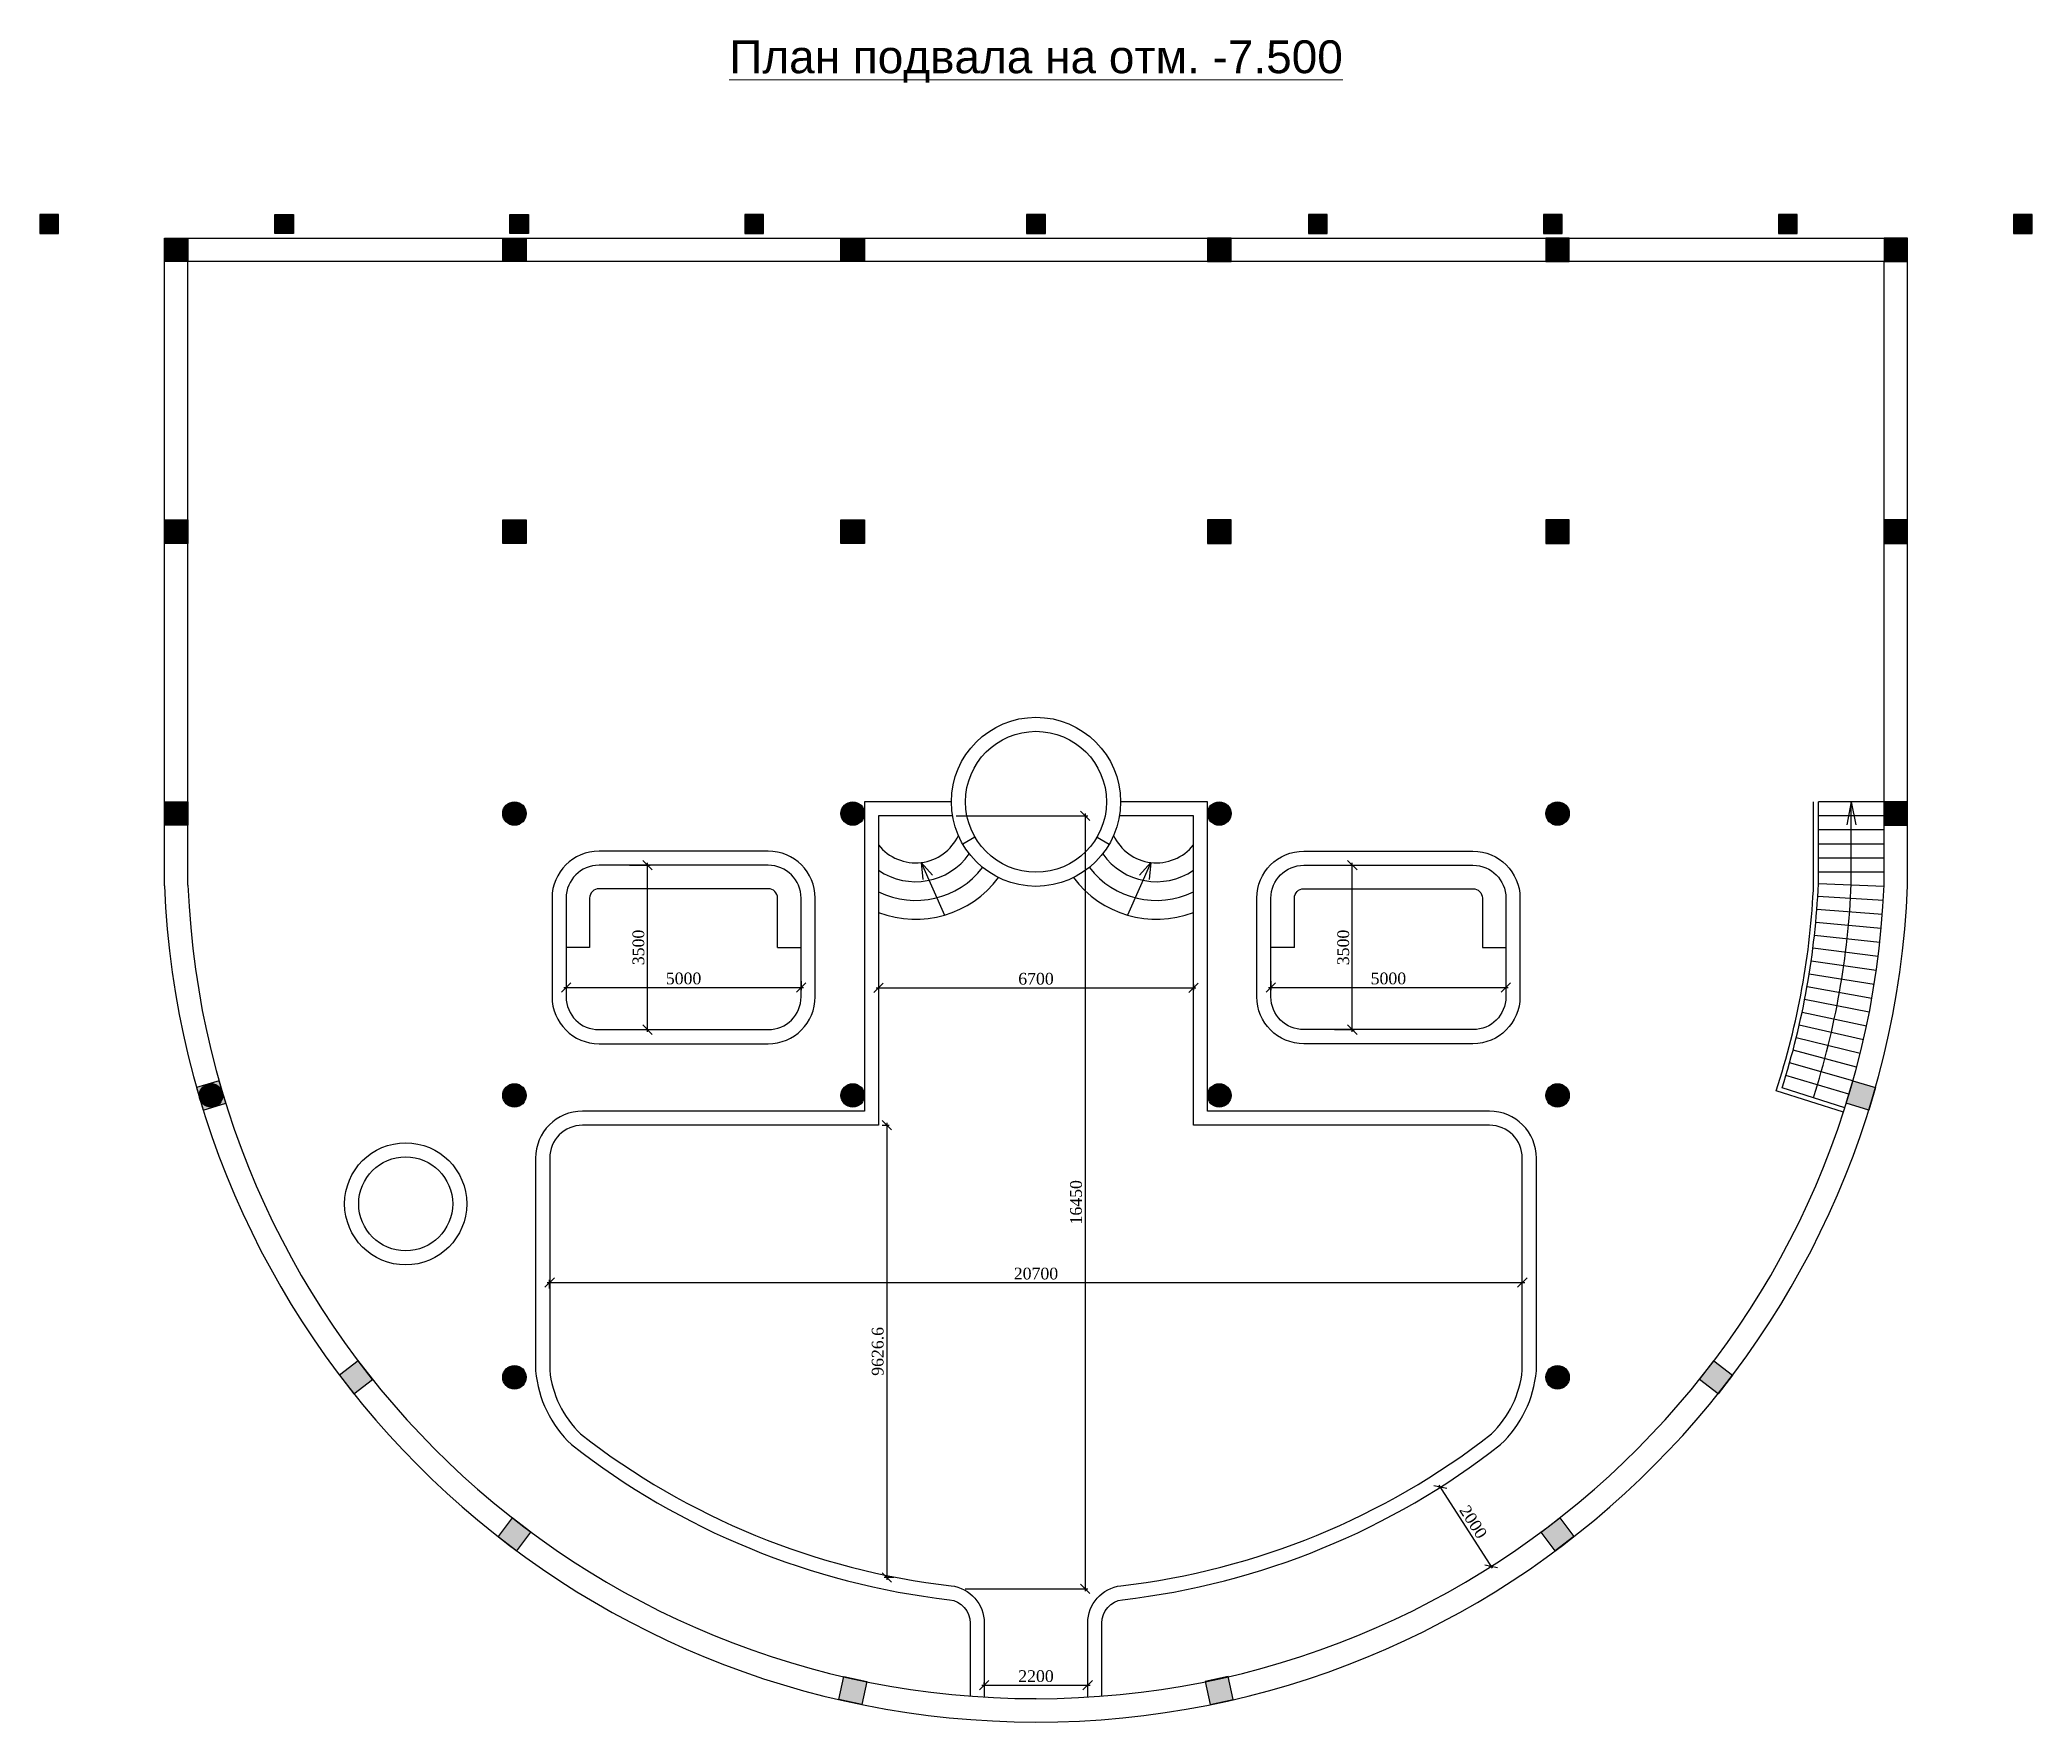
# Model space of a CAD drawing. Header units: inches. Extents: x 2870606 to 3671143, y -733551 to -473558.
# Drawn here: x 3200911 to 3243311, y -640236 to -604426 of the extents above; entities that cross this region are included whole.
import ezdxf

# ---------------------------------------------------------------- set-up
doc = ezdxf.new("R2010")
doc.units = ezdxf.units.IN
doc.header["$MEASUREMENT"] = 0
doc.layers.add('01', color=7, linetype='Continuous')
doc.styles.add('ira', font='arial.ttf', dxfattribs={"height": 3})
doc.styles.add('J~stule', font='dutch.ttf')
doc.linetypes.add('FENCELINE1', pattern='A,0.25,-0.1,[133,ltypeshp.shx,S=0.1,R=0,X=-0.1,Y=0],-0.1,1', length=1.45)
doc.dimstyles.new('J~style', dxfattribs={"dimscale": 100, "dimtxt": 2.5, "dimasz": 2, "dimexe": 0.55, "dimexo": 0.725, "dimtad": 1, "dimdec": 0, "dimdsep": 46, "dimtxsty": 'J~stule', "dimblk": 'OBLIQUE', "dimcen": 2, "dimdle": 0.5, "dimadec": 0, "dimazin": 0, "dimtfac": 1, "dimtdec": 0, "dimtmove": 0, "dimatfit": 3, "dimfxl": 1, "dimarcsym": 0})

msp = doc.modelspace()

# ---------------------------------------------------------------- texts
at = {"layer": '01', "lineweight": 20, "style": 'ira'}
msp.add_text('%%UПлан подвала на отм. -7.500', height=700, dxfattribs=at).set_placement((3215584.44, -605136.71, 7.15))

# ---------------------------------------------------------------- blocks, each defined once
blk = doc.blocks.new('_Oblique')
at = {"color": 0, "linetype": 'ByBlock', "lineweight": -2}
blk.add_line((-0.5, -0.5), (0.5, 0.5), dxfattribs=at)
blk = doc.blocks.new('*D288')
at = {"color": 0, "lineweight": -2, "transparency": 16777216}
for p, q in [((3230732, -635225), (3230670, -635265)), ((3231825, -636959), (3230689, -635193)), ((3231814, -636907), (3231752, -636947))]:
    blk.add_line(p, q, dxfattribs=at)
at = {"layer": 'Defpoints', "color": 0, "lineweight": 35, "transparency": 16777216}
for p in [(3230716, -635235), (3230793, -635186, -13), (3231875, -636868, -13)]:
    blk.add_point(p, dxfattribs=at)
at = {"color": 0, "lineweight": -2, "transparency": 16777216, "xscale": 200, "yscale": 200, "zscale": 200}
for p, rotation in [((3230716, -635235), 122.7512508583469), ((3231798, -636917), 302.7512508583469)]:
    blk.add_blockref('_Oblique', p, dxfattribs=dict(at, rotation=rotation))
at = {"color": 0, "transparency": 16777216, "insert": (3231417, -635973), "char_height": 250, "attachment_point": 5, "rotation": 302.7513, "style": 'J~stule'}
blk.add_mtext('2000', dxfattribs=at)
blk = doc.blocks.new('*D289')
at = {"color": 0, "lineweight": -2, "transparency": 16777216}
for p, q in [((3211711, -630879), (3232511, -630879)), ((3211761, -631002), (3211761, -630824)), ((3232461, -631002), (3232461, -630824))]:
    blk.add_line(p, q, dxfattribs=at)
at = {"layer": 'Defpoints', "color": 0, "lineweight": 35, "transparency": 16777216}
for p in [(3232461, -630879), (3211761, -631075, -13), (3232461, -631075, -13)]:
    blk.add_point(p, dxfattribs=at)
at = {"color": 0, "lineweight": -2, "transparency": 16777216, "xscale": 200, "yscale": 200, "zscale": 200, "rotation": 180}
blk.add_blockref('_Oblique', (3211761, -630879), dxfattribs=at)
at = {"color": 0, "lineweight": -2, "transparency": 16777216, "xscale": 200, "yscale": 200, "zscale": 200}
blk.add_blockref('_Oblique', (3232461, -630879), dxfattribs=at)
at = {"color": 0, "transparency": 16777216, "insert": (3222111, -630689), "char_height": 250, "attachment_point": 5, "style": 'J~stule'}
blk.add_mtext('20700', dxfattribs=at)
blk = doc.blocks.new('*D290')
at = {"color": 0, "lineweight": -2, "transparency": 16777216}
for p, q in [((3218934, -627481), (3218934, -637208)), ((3218834, -627531), (3218989, -627531)), ((3219088, -637158), (3218879, -637158))]:
    blk.add_line(p, q, dxfattribs=at)
at = {"layer": 'Defpoints', "color": 0, "lineweight": 35, "transparency": 16777216}
for p in [(3218761, -627531, -13), (3218934, -637158), (3219160, -637158, -13)]:
    blk.add_point(p, dxfattribs=at)
at = {"color": 0, "lineweight": -2, "transparency": 16777216, "xscale": 200, "yscale": 200, "zscale": 200}
for p, rotation in [((3218934, -627531), 90), ((3218934, -637158), 270)]:
    blk.add_blockref('_Oblique', p, dxfattribs=dict(at, rotation=rotation))
at = {"color": 0, "transparency": 16777216, "insert": (3218744, -632344), "char_height": 250, "attachment_point": 5, "rotation": 90, "style": 'J~stule'}
blk.add_mtext('9626.6', dxfattribs=at)
blk = doc.blocks.new('*D284')
at = {"color": 0, "lineweight": -2, "transparency": 16777216}
for p, q in [((3218761, -624535), (3218761, -624658)), ((3225461, -624535), (3225461, -624658)), ((3218711, -624603), (3225511, -624603))]:
    blk.add_line(p, q, dxfattribs=at)
at = {"layer": 'Defpoints', "color": 0, "lineweight": 35, "transparency": 16777216}
for p in [(3218761, -624463, -13), (3225461, -624463, -13), (3225461, -624603)]:
    blk.add_point(p, dxfattribs=at)
at = {"color": 0, "lineweight": -2, "transparency": 16777216, "xscale": 200, "yscale": 200, "zscale": 200, "rotation": 180}
blk.add_blockref('_Oblique', (3218761, -624603), dxfattribs=at)
at = {"color": 0, "lineweight": -2, "transparency": 16777216, "xscale": 200, "yscale": 200, "zscale": 200}
blk.add_blockref('_Oblique', (3225461, -624603), dxfattribs=at)
at = {"color": 0, "transparency": 16777216, "insert": (3222111, -624413), "char_height": 250, "attachment_point": 5, "style": 'J~stule'}
blk.add_mtext('6700', dxfattribs=at)
blk = doc.blocks.new('*D291')
at = {"color": 0, "lineweight": -2, "transparency": 16777216}
for p, q in [((3220409, -620945), (3223211, -620945)), ((3223156, -620895), (3223156, -637445)), ((3220607, -637395), (3223211, -637395))]:
    blk.add_line(p, q, dxfattribs=at)
at = {"layer": 'Defpoints', "color": 0, "lineweight": 35, "transparency": 16777216}
for p in [(3220336, -620945, -13), (3220535, -637395, -13), (3223156, -637395)]:
    blk.add_point(p, dxfattribs=at)
at = {"color": 0, "lineweight": -2, "transparency": 16777216, "xscale": 200, "yscale": 200, "zscale": 200}
for p, rotation in [((3223156, -620945), 90), ((3223156, -637395), 270)]:
    blk.add_blockref('_Oblique', p, dxfattribs=dict(at, rotation=rotation))
at = {"color": 0, "transparency": 16777216, "insert": (3222964, -629170), "char_height": 250, "attachment_point": 5, "rotation": 90, "style": 'J~stule'}
blk.add_mtext('16450', dxfattribs=at)
blk = doc.blocks.new('*D285')
at = {"color": 0, "lineweight": -2, "transparency": 16777216}
for p, q in [((3212111, -624460), (3212111, -624654)), ((3217111, -624460), (3217111, -624654)), ((3212061, -624599), (3217161, -624599))]:
    blk.add_line(p, q, dxfattribs=at)
at = {"layer": 'Defpoints', "color": 0, "lineweight": 35, "transparency": 16777216}
for p in [(3212111, -624388, -13), (3217111, -624388, -13), (3217111, -624599)]:
    blk.add_point(p, dxfattribs=at)
at = {"color": 0, "lineweight": -2, "transparency": 16777216, "xscale": 200, "yscale": 200, "zscale": 200, "rotation": 180}
blk.add_blockref('_Oblique', (3212111, -624599), dxfattribs=at)
at = {"color": 0, "lineweight": -2, "transparency": 16777216, "xscale": 200, "yscale": 200, "zscale": 200}
blk.add_blockref('_Oblique', (3217111, -624599), dxfattribs=at)
at = {"color": 0, "transparency": 16777216, "insert": (3214611, -624407), "char_height": 250, "attachment_point": 5, "style": 'J~stule'}
blk.add_mtext('5000', dxfattribs=at)
blk = doc.blocks.new('*D286')
at = {"color": 0, "lineweight": -2, "transparency": 16777216}
for p, q in [((3213462, -621995), (3213898, -621995)), ((3213843, -625545), (3213843, -621945)), ((3213462, -625495), (3213898, -625495))]:
    blk.add_line(p, q, dxfattribs=at)
at = {"layer": 'Defpoints', "color": 0, "lineweight": 35, "transparency": 16777216}
for p in [(3213389, -621995, -13), (3213843, -621995), (3213389, -625495, -13)]:
    blk.add_point(p, dxfattribs=at)
at = {"color": 0, "lineweight": -2, "transparency": 16777216, "xscale": 200, "yscale": 200, "zscale": 200}
for p, rotation in [((3213843, -621995), 90), ((3213843, -625495), 270)]:
    blk.add_blockref('_Oblique', p, dxfattribs=dict(at, rotation=rotation))
at = {"color": 0, "transparency": 16777216, "insert": (3213651, -623745), "char_height": 250, "attachment_point": 5, "rotation": 90, "style": 'J~stule'}
blk.add_mtext('3500', dxfattribs=at)
blk = doc.blocks.new('*D282')
at = {"color": 0, "lineweight": -2, "transparency": 16777216}
for p, q in [((3227111, -624460), (3227111, -624654)), ((3232111, -624460), (3232111, -624654)), ((3227061, -624599), (3232161, -624599))]:
    blk.add_line(p, q, dxfattribs=at)
at = {"layer": 'Defpoints', "color": 0, "lineweight": 35, "transparency": 16777216}
for p in [(3227111, -624388, -13), (3232111, -624388, -13), (3232111, -624599)]:
    blk.add_point(p, dxfattribs=at)
at = {"color": 0, "lineweight": -2, "transparency": 16777216, "xscale": 200, "yscale": 200, "zscale": 200, "rotation": 180}
blk.add_blockref('_Oblique', (3227111, -624599), dxfattribs=at)
at = {"color": 0, "lineweight": -2, "transparency": 16777216, "xscale": 200, "yscale": 200, "zscale": 200}
blk.add_blockref('_Oblique', (3232111, -624599), dxfattribs=at)
at = {"color": 0, "transparency": 16777216, "insert": (3229611, -624407), "char_height": 250, "attachment_point": 5, "style": 'J~stule'}
blk.add_mtext('5000', dxfattribs=at)
blk = doc.blocks.new('*D283')
at = {"color": 0, "lineweight": -2, "transparency": 16777216}
for p, q in [((3228462, -621995), (3228898, -621995)), ((3228843, -625545), (3228843, -621945)), ((3228462, -625495), (3228898, -625495))]:
    blk.add_line(p, q, dxfattribs=at)
at = {"layer": 'Defpoints', "color": 0, "lineweight": 35, "transparency": 16777216}
for p in [(3228389, -621995, -13), (3228843, -621995), (3228389, -625495, -13)]:
    blk.add_point(p, dxfattribs=at)
at = {"color": 0, "lineweight": -2, "transparency": 16777216, "xscale": 200, "yscale": 200, "zscale": 200}
for p, rotation in [((3228843, -621995), 90), ((3228843, -625495), 270)]:
    blk.add_blockref('_Oblique', p, dxfattribs=dict(at, rotation=rotation))
at = {"color": 0, "transparency": 16777216, "insert": (3228651, -623745), "char_height": 250, "attachment_point": 5, "rotation": 90, "style": 'J~stule'}
blk.add_mtext('3500', dxfattribs=at)
blk = doc.blocks.new('*D287')
at = {"color": 0, "lineweight": -2, "transparency": 16777216}
for p, q in [((3220961, -639447), (3223261, -639447)), ((3221011, -639429), (3221011, -639392)), ((3223211, -639429), (3223211, -639392))]:
    blk.add_line(p, q, dxfattribs=at)
at = {"layer": 'Defpoints', "color": 0, "lineweight": 35, "transparency": 16777216}
for p in [(3221011, -639501, -13), (3223211, -639447), (3223211, -639501, -13)]:
    blk.add_point(p, dxfattribs=at)
at = {"color": 0, "lineweight": -2, "transparency": 16777216, "xscale": 200, "yscale": 200, "zscale": 200, "rotation": 180}
blk.add_blockref('_Oblique', (3221011, -639447), dxfattribs=at)
at = {"color": 0, "lineweight": -2, "transparency": 16777216, "xscale": 200, "yscale": 200, "zscale": 200}
blk.add_blockref('_Oblique', (3223211, -639447), dxfattribs=at)
at = {"color": 0, "transparency": 16777216, "insert": (3222111, -639257), "char_height": 250, "attachment_point": 5, "style": 'J~stule'}
blk.add_mtext('2200', dxfattribs=at)

# ---------------------------------------------------------------- dimensions: what is measured, and where the dimension line sits
for base, p1, p2, picture, middle in [((3223156.4579, -637395.1441), (3220336.4398, -620945.1885, -13.306), (3220534.7982, -637395.1441, -13.306), '*D291', (3222963.7568, -629170.1663)), ((3213843.36, -621995.19), (3213389.18, -625495.19, -13.31), (3213389.18, -621995.19, -13.31), '*D286', (3213650.66, -623745.19)), ((3228843.34, -621995.19), (3228389.17, -625495.19, -13.31), (3228389.17, -621995.19, -13.31), '*D283', (3228650.64, -623745.19)), ((3218934.32, -637157.54), (3218761.27, -627530.95, -13.31), (3219160.4, -637157.54, -13.31), '*D290', (3218744.3, -632344.24))]:
    dim = msp.add_linear_dim(base=base, p1=p1, p2=p2, angle=90, dimstyle='J~style', override={"dimdec": 1, "dimtdec": 1})
    dim.commit()
    dim.dimension.update_dxf_attribs({"geometry": picture, "text_midpoint": middle})
for base, p1, p2, picture, middle in [((3217111.27, -624599.25), (3212111.27, -624387.97, -13.31), (3217111.27, -624387.97, -13.31), '*D285', (3214611.27, -624406.55)), ((3225461.26, -624603.19), (3218761.27, -624462.57, -13.31), (3225461.26, -624462.57, -13.31), '*D284', (3222111.26, -624413.18)), ((3232111.26, -624599.25), (3227111.26, -624387.97, -13.31), (3232111.26, -624387.97, -13.31), '*D282', (3229611.26, -624406.55)), ((3232461.26, -630879.39), (3211761.27, -631074.81, -13.31), (3232461.26, -631074.81, -13.31), '*D289', (3222111.26, -630689.38)), ((3223211.26, -639447.45), (3221011.26, -639501.27, -13.31), (3223211.26, -639501.27, -13.31), '*D287', (3222111.26, -639257.43))]:
    dim = msp.add_linear_dim(base=base, p1=p1, p2=p2, dimstyle='J~style', override={"dimdec": 1, "dimtdec": 1})
    dim.commit()
    dim.dimension.update_dxf_attribs({"geometry": picture, "text_midpoint": middle})
dim = msp.add_aligned_dim(p1=(3231875.17, -636867.54, -13.31), p2=(3230793.2, -635185.5, -13.31), distance=91.35, dimstyle='J~style', override={"dimdec": 1, "dimtdec": 1})
dim.commit()
dim.dimension.update_dxf_attribs({"geometry": '*D288', "text_midpoint": (3231417.17, -635973.14)})

# ---------------------------------------------------------------- hatches: boundary and pattern name
h = msp.add_hatch(color=256)
h.dxf.hatch_style = 1
h.paths.add_polyline_path([(3201311.26, -608545.19), (3201311.26, -608145.19), (3200911.26, -608145.19), (3200911.26, -608545.19)])
h = msp.add_hatch(color=256)
h.dxf.hatch_style = 1
h.paths.add_polyline_path([(3205911.26, -608545.19), (3205911.26, -608145.19), (3206311.26, -608145.19), (3206311.26, -608545.19)])
h = msp.add_hatch(color=256)
h.dxf.hatch_style = 1
h.paths.add_polyline_path([(3210911.26, -608545.19), (3210911.26, -608145.19), (3211311.26, -608145.19), (3211311.26, -608545.19)])
h = msp.add_hatch(color=256)
h.dxf.hatch_style = 1
h.paths.add_polyline_path([(3216311.26, -608545.19), (3216311.26, -608145.19), (3215911.26, -608145.19), (3215911.26, -608545.19)])
h = msp.add_hatch(color=256)
h.dxf.hatch_style = 1
h.paths.add_polyline_path([(3222311.26, -608545.19), (3222311.26, -608145.19), (3221911.26, -608145.19), (3221911.26, -608545.19)])
h = msp.add_hatch(color=256)
h.dxf.hatch_style = 1
h.paths.add_polyline_path([(3228311.26, -608545.19), (3228311.26, -608145.19), (3227911.26, -608145.19), (3227911.26, -608545.19)])
h = msp.add_hatch(color=256)
h.dxf.hatch_style = 1
h.paths.add_polyline_path([(3233311.26, -608545.19), (3233311.26, -608145.19), (3232911.26, -608145.19), (3232911.26, -608545.19)])
h = msp.add_hatch(color=256)
h.dxf.hatch_style = 1
h.paths.add_polyline_path([(3238311.26, -608545.19), (3238311.26, -608145.19), (3237911.26, -608145.19), (3237911.26, -608545.19)])
h = msp.add_hatch(color=256)
h.dxf.hatch_style = 1
h.paths.add_polyline_path([(3243311.26, -608545.19), (3243311.26, -608145.19), (3242911.26, -608145.19), (3242911.26, -608545.19)])
h = msp.add_hatch(color=256)
h.dxf.hatch_style = 1
h.paths.add_polyline_path([(3203561.27, -609145.19), (3203561.27, -608645.19), (3204061.27, -608645.19), (3204061.27, -609145.19)])
h = msp.add_hatch(color=256)
h.dxf.hatch_style = 1
h.paths.add_polyline_path([(3210761.27, -609145.19), (3210761.27, -608645.19), (3211261.27, -608645.19), (3211261.27, -609145.19)])
h = msp.add_hatch(color=256)
h.dxf.hatch_style = 1
h.paths.add_polyline_path([(3217961.27, -609145.19), (3217961.27, -608645.19), (3218461.27, -608645.19), (3218461.27, -609145.19)])
h = msp.add_hatch(color=256)
h.dxf.hatch_style = 1
h.paths.add_polyline_path([(3226261.26, -609145.19), (3226261.26, -608645.19), (3225761.26, -608645.19), (3225761.26, -609145.19)])
h = msp.add_hatch(color=256)
h.dxf.hatch_style = 1
h.paths.add_polyline_path([(3233461.26, -609145.19), (3233461.26, -608645.19), (3232961.26, -608645.19), (3232961.26, -609145.19)])
h = msp.add_hatch(color=256)
h.dxf.hatch_style = 1
h.paths.add_polyline_path([(3240661.26, -609145.19), (3240661.26, -608645.19), (3240161.26, -608645.19), (3240161.26, -609145.19)])
h = msp.add_hatch(color=256)
h.dxf.hatch_style = 1
h.paths.add_polyline_path([(3203561.27, -615145.19), (3203561.27, -614645.19), (3204061.27, -614645.19), (3204061.27, -615145.19)])
h = msp.add_hatch(color=256)
h.dxf.hatch_style = 1
h.paths.add_polyline_path([(3210761.27, -615145.19), (3210761.27, -614645.19), (3211261.27, -614645.19), (3211261.27, -615145.19)])
h = msp.add_hatch(color=256)
h.dxf.hatch_style = 1
h.paths.add_polyline_path([(3217961.27, -615145.19), (3217961.27, -614645.19), (3218461.27, -614645.19), (3218461.27, -615145.19)])
h = msp.add_hatch(color=256)
h.dxf.hatch_style = 1
h.paths.add_polyline_path([(3226261.26, -615145.19), (3226261.26, -614645.19), (3225761.26, -614645.19), (3225761.26, -615145.19)])
h = msp.add_hatch(color=256)
h.dxf.hatch_style = 1
h.paths.add_polyline_path([(3233461.26, -615145.19), (3233461.26, -614645.19), (3232961.26, -614645.19), (3232961.26, -615145.19)])
h = msp.add_hatch(color=256)
h.dxf.hatch_style = 1
h.paths.add_polyline_path([(3240661.26, -615145.19), (3240661.26, -614645.19), (3240161.26, -614645.19), (3240161.26, -615145.19)])
h = msp.add_hatch(color=256)
h.dxf.hatch_style = 1
h.paths.add_polyline_path([(3203561.27, -621145.19), (3203561.27, -620645.19), (3204061.27, -620645.19), (3204061.27, -621145.19)])
at = {"lineweight": 35}
h = msp.add_hatch(color=256, dxfattribs=at)
h.dxf.hatch_style = 1
h.paths.add_polyline_path([(3211261.27, -620895.19, 1), (3210761.27, -620895.19, 1)])
h = msp.add_hatch(color=256, dxfattribs=at)
h.dxf.hatch_style = 1
h.paths.add_polyline_path([(3218461.27, -620895.19, 1), (3217961.27, -620895.19, 1)])
h = msp.add_hatch(color=256, dxfattribs=at)
h.dxf.hatch_style = 1
h.paths.add_polyline_path([(3226261.26, -620895.19, 1), (3225761.26, -620895.19, 1)])
h = msp.add_hatch(color=256, dxfattribs=at)
h.dxf.hatch_style = 1
h.paths.add_polyline_path([(3233461.26, -620895.19, 1), (3232961.26, -620895.19, 1)])
h = msp.add_hatch(color=256)
h.dxf.hatch_style = 1
h.paths.add_polyline_path([(3240661.26, -621145.19), (3240661.26, -620645.19), (3240161.26, -620645.19), (3240161.26, -621145.19)])
h = msp.add_hatch(color=256, dxfattribs=at)
h.dxf.hatch_style = 1
h.paths.add_polyline_path([(3204247.42, -626726.42), (3204726.69, -626583.76), (3204869.33, -627062.99), (3204390.06, -627205.64)])
h = msp.add_hatch(color=256, dxfattribs=at)
h.dxf.hatch_style = 1
h.paths.add_polyline_path([(3204306.74, -626895.19, -1), (3204806.74, -626895.19, -1)])
h = msp.add_hatch(color=256, dxfattribs=at)
h.dxf.hatch_style = 1
h.paths.add_polyline_path([(3211261.27, -626895.19, 1), (3210761.27, -626895.19, 1)])
h = msp.add_hatch(color=256, dxfattribs=at)
h.dxf.hatch_style = 1
h.paths.add_polyline_path([(3218461.27, -626895.19, 1), (3217961.27, -626895.19, 1)])
h = msp.add_hatch(color=256, dxfattribs=at)
h.dxf.hatch_style = 1
h.paths.add_polyline_path([(3226261.26, -626895.19, 1), (3225761.26, -626895.19, 1)])
h = msp.add_hatch(color=256, dxfattribs=at)
h.dxf.hatch_style = 1
h.paths.add_polyline_path([(3233461.26, -626895.19, 1), (3232961.26, -626895.19, 1)])
h = msp.add_hatch(color=256, dxfattribs=at)
h.dxf.hatch_style = 1
h.paths.add_polyline_path([(3239975.11, -626726.42), (3239495.84, -626583.76), (3239353.2, -627062.99), (3239832.47, -627205.64)])
h = msp.add_hatch(color=256, dxfattribs=at)
h.dxf.hatch_style = 1
h.paths.add_polyline_path([(3207289.07, -632849.81), (3207684.22, -632543.38), (3207990.66, -632938.47), (3207595.5, -633244.91)])
h = msp.add_hatch(color=256, dxfattribs=at)
h.dxf.hatch_style = 1
h.paths.add_polyline_path([(3236933.46, -632849.81), (3236538.31, -632543.38), (3236231.87, -632938.47), (3236627.03, -633244.91)])
h = msp.add_hatch(color=256, dxfattribs=at)
h.dxf.hatch_style = 1
h.paths.add_polyline_path([(3211261.27, -632895.19, 1), (3210761.27, -632895.19, 1)])
h = msp.add_hatch(color=256, dxfattribs=at)
h.dxf.hatch_style = 1
h.paths.add_polyline_path([(3233461.26, -632895.19, 1), (3232961.26, -632895.19, 1)])
h = msp.add_hatch(color=256, dxfattribs=at)
h.dxf.hatch_style = 1
h.paths.add_polyline_path([(3210964.97, -635887.27), (3211362.69, -636190.29), (3211059.64, -636588.05), (3210661.92, -636285.03)])
h = msp.add_hatch(color=256, dxfattribs=at)
h.dxf.hatch_style = 1
h.paths.add_polyline_path([(3233257.56, -635887.27), (3232859.84, -636190.29), (3233162.89, -636588.05), (3233560.6, -636285.03)])
h = msp.add_hatch(color=256, dxfattribs=at)
h.dxf.hatch_style = 1
h.paths.add_polyline_path([(3218509.14, -639373), (3218020.61, -639266.54), (3217914.13, -639755.11), (3218402.66, -639861.58)])
h = msp.add_hatch(color=256, dxfattribs=at)
h.dxf.hatch_style = 1
h.paths.add_polyline_path([(3225713.39, -639373), (3226201.92, -639266.54), (3226308.4, -639755.11), (3225819.86, -639861.58)])

# ---------------------------------------------------------------- linework, layer by layer
at = {"lineweight": 30}
for p, q in [((3203561.27, -622432.26, -13.31), (3203561.27, -608645.19, -13.31)), ((3203561.27, -608645.19, -13.31), (3240661.26, -608645.19, -13.31)), ((3240661.26, -622432.26, -13.31), (3240661.26, -608645.19, -13.31)), ((3204061.27, -622422.96, -13.31), (3204061.27, -609145.19, -13.31)), ((3240161.26, -609145.19, -13.31), (3204061.27, -609145.19, -13.31)), ((3240161.26, -622422.96, -13.31), (3240161.26, -609145.19, -13.31))]:
    msp.add_line(p, q, dxfattribs=at)
for p, q in [((3238761.26, -622392.19, -13.31), (3238761.26, -620645.19, -13.31)), ((3240161.26, -620645.19, -13.31), (3238761.26, -620645.19, -13.31)), ((3239461.26, -620645.19, -13.31), (3239366.41, -621134.22, -8.72)), ((3239461.26, -622422.96, -13.31), (3239461.26, -620645.19, -13.31)), ((3239461.26, -620645.19, -13.31), (3239556.1, -621134.22, -8.72)), ((3240161.26, -620945.19, -13.31), (3238761.26, -620945.19, -13.31)), ((3220812.23, -621395.19, -13.31), (3220552.42, -621545.19, -13.31)), ((3223410.3, -621395.19, -13.31), (3223670.11, -621545.19, -13.31)), ((3240161.26, -621245.19, -13.31), (3238761.26, -621245.19, -13.31)), ((3240161.26, -621545.19, -13.31), (3238761.26, -621545.19, -13.31)), ((3219666.99, -621938.19, -13.31), (3220161.91, -623058.05, -13.31)), ((3219666.99, -621938.19, -13.31), (3219705.69, -622297.1)), ((3219666.99, -621938.19, -13.31), (3219906.34, -622208.42)), ((3224555.54, -621938.19, -13.31), (3224060.62, -623058.05, -13.31)), ((3224555.54, -621938.19, -13.31), (3224316.18, -622208.42)), ((3224555.54, -621938.19, -13.31), (3224516.84, -622297.1)), ((3240161.26, -621845.19, -13.31), (3238761.26, -621845.19, -13.31)), ((3240161.26, -622145.19, -13.31), (3238761.26, -622145.19, -13.31)), ((3240161.26, -622445.19, -13.31), (3238761.26, -622392.19, -13.31)), ((3240144.91, -622744.78, -13.31), (3238747.39, -622661.5, -13.31)), ((3240099.28, -623343.05, -13.31), (3238705.3, -623213.4, -13.31)), ((3240124.58, -623044.11, -13.31), (3238728.64, -622937.63, -13.31)), ((3240069.02, -623641.53, -13.31), (3238677.38, -623488.75, -13.31)), ((3212611.27, -623745.19, -13.31), (3212111.27, -623745.19, -13.31)), ((3216611.27, -623745.19, -13.31), (3217111.27, -623745.19, -13.31)), ((3227611.26, -623745.19, -13.31), (3227111.26, -623745.19, -13.31)), ((3231611.26, -623745.19, -13.31), (3232111.26, -623745.19, -13.31)), ((3239993.65, -624236.77, -13.31), (3238607.85, -624037.87, -13.31)), ((3240033.81, -623939.46, -13.31), (3238644.89, -623763.6, -13.31)), ((3239948.56, -624533.38, -13.31), (3238566.26, -624311.49, -13.31)), ((3239843.64, -625124.13, -13.31), (3238469.47, -624856.46, -13.31)), ((3239898.55, -624829.19, -13.31), (3238520.12, -624584.38, -13.31)), ((3239719.16, -625711.08, -13.31), (3238354.63, -625397.92, -13.31)), ((3239783.84, -625418.12, -13.31), (3238414.3, -625127.67, -13.31)), ((3239649.63, -626002.92, -13.31), (3238290.49, -625667.15, -13.31)), ((3239496.07, -626582.94, -13.31), (3238148.84, -626202.22, -13.31)), ((3239575.26, -626293.57, -13.31), (3238221.88, -625935.27, -13.31)), ((3239412.09, -626870.95, -13.31), (3238071.36, -626467.91, -13.31)), ((3239323.34, -627157.54, -13.31), (3237989.49, -626732.29, -13.31))]:
    msp.add_line(p, q)
for points in [[(3200911.26, -608145.19), (3200911.26, -608545.19), (3201311.26, -608545.19), (3201311.26, -608145.19)], [(3206311.26, -608145.19), (3206311.26, -608545.19), (3205911.26, -608545.19), (3205911.26, -608145.19)], [(3211311.26, -608145.19), (3211311.26, -608545.19), (3210911.26, -608545.19), (3210911.26, -608145.19)], [(3215911.26, -608145.19), (3215911.26, -608545.19), (3216311.26, -608545.19), (3216311.26, -608145.19)], [(3221911.26, -608145.19), (3221911.26, -608545.19), (3222311.26, -608545.19), (3222311.26, -608145.19)], [(3227911.26, -608145.19), (3227911.26, -608545.19), (3228311.26, -608545.19), (3228311.26, -608145.19)], [(3232911.26, -608145.19), (3232911.26, -608545.19), (3233311.26, -608545.19), (3233311.26, -608145.19)], [(3237911.26, -608145.19), (3237911.26, -608545.19), (3238311.26, -608545.19), (3238311.26, -608145.19)], [(3242911.26, -608145.19), (3242911.26, -608545.19), (3243311.26, -608545.19), (3243311.26, -608145.19)]]:
    msp.add_lwpolyline(points, close=True)
at = {"elevation": -13.31}
for points in [[(3203561.27, -608645.19), (3204061.27, -608645.19), (3204061.27, -609145.19), (3203561.27, -609145.19)], [(3210761.27, -608645.19), (3211261.27, -608645.19), (3211261.27, -609145.19), (3210761.27, -609145.19)], [(3217961.27, -608645.19), (3218461.27, -608645.19), (3218461.27, -609145.19), (3217961.27, -609145.19)], [(3226261.26, -608645.19), (3225761.26, -608645.19), (3225761.26, -609145.19), (3226261.26, -609145.19)], [(3233461.26, -608645.19), (3232961.26, -608645.19), (3232961.26, -609145.19), (3233461.26, -609145.19)], [(3240661.26, -608645.19), (3240161.26, -608645.19), (3240161.26, -609145.19), (3240661.26, -609145.19)], [(3203561.27, -614645.19), (3204061.27, -614645.19), (3204061.27, -615145.19), (3203561.27, -615145.19)], [(3210761.27, -614645.19), (3211261.27, -614645.19), (3211261.27, -615145.19), (3210761.27, -615145.19)], [(3217961.27, -614645.19), (3218461.27, -614645.19), (3218461.27, -615145.19), (3217961.27, -615145.19)], [(3226261.26, -614645.19), (3225761.26, -614645.19), (3225761.26, -615145.19), (3226261.26, -615145.19)], [(3233461.26, -614645.19), (3232961.26, -614645.19), (3232961.26, -615145.19), (3233461.26, -615145.19)], [(3240661.26, -614645.19), (3240161.26, -614645.19), (3240161.26, -615145.19), (3240661.26, -615145.19)], [(3203561.27, -620645.19), (3204061.27, -620645.19), (3204061.27, -621145.19), (3203561.27, -621145.19)], [(3240661.26, -620645.19), (3240161.26, -620645.19), (3240161.26, -621145.19), (3240661.26, -621145.19)]]:
    msp.add_lwpolyline(points, close=True, dxfattribs=at)
for points in [[(3220311.26, -620645.19), (3218461.27, -620645.19), (3218461.27, -627230.95), (3212461.27, -627230.95, 0.41421356), (3211461.27, -628230.95), (3211461.27, -632757.59, 0.18194593), (3212223.48, -634328.54, 0.13815339), (3220268.57, -637630.1, -0.38095943), (3220711.26, -638126.8), (3220711.26, -639681.21)], [(3223511.26, -639681.43), (3223511.26, -638126.8, -0.38095942), (3223953.96, -637630.1, 0.13815339), (3231999.05, -634328.54, 0.18194593), (3232761.26, -632757.59), (3232761.26, -628230.95, 0.41421356), (3231761.26, -627230.95), (3225761.26, -627230.95), (3225761.26, -620645.19)], [(3220336.44, -620945.19), (3218761.27, -620945.19), (3218761.27, -627530.95), (3212461.27, -627530.95, 0.41421356), (3211761.27, -628230.95), (3211761.27, -632743.37, 0.17872086), (3212419.92, -634101.31, 0.13791585), (3220302.95, -637332.07, -0.38095943), (3221011.26, -638126.8), (3221011.26, -639702.24)], [(3223211.26, -639702.24), (3223211.26, -638126.8, -0.38095942), (3223919.58, -637332.07, 0.13791585), (3231802.61, -634101.31, 0.17872086), (3232461.26, -632743.37), (3232461.26, -628230.95, 0.41421356), (3231761.26, -627530.95), (3225461.26, -627530.95), (3225461.26, -620945.19), (3223886.09, -620945.19)], [(3216611.27, -623745.19), (3216611.27, -622695.19, 0.41421356), (3216411.27, -622495.19), (3212811.27, -622495.19, 0.41421356), (3212611.27, -622695.19), (3212611.27, -623745.19)], [(3227611.26, -623745.19), (3227611.26, -622695.19, -0.41421356), (3227811.26, -622495.19), (3231411.26, -622495.19, -0.41421356), (3231611.26, -622695.19), (3231611.26, -623745.19)]]:
    msp.add_lwpolyline(points, format="xyb", dxfattribs=at)
msp.add_lwpolyline([(3225761.26, -620645.19), (3223911.26, -620645.19)], dxfattribs=at)
at = {"linetype": 'FENCELINE1', "ltscale": 200, "elevation": -13.31}
msp.add_lwpolyline([(3239292.97, -627252.81), (3237863.55, -626797.1, 0.06790168), (3238661.26, -622390.02), (3238661.26, -620645.19)], format="xyb", dxfattribs=at)
at = {"elevation": -13.31}
for points in [[(3216411.27, -621695.19), (3212811.27, -621695.19, 0.41421356), (3211811.27, -622695.19), (3211811.27, -624795.19, 0.41421356), (3212811.27, -625795.19), (3216411.27, -625795.19, 0.41421356), (3217411.27, -624795.19), (3217411.27, -622695.19, 0.41421356)], [(3216411.27, -621995.19), (3212811.27, -621995.19, 0.41421356), (3212111.27, -622695.19), (3212111.27, -624795.19, 0.41421356), (3212811.27, -625495.19), (3216411.27, -625495.19, 0.41421356), (3217111.27, -624795.19), (3217111.27, -622695.19, 0.41421356)], [(3227811.26, -621695.19), (3231411.26, -621695.19, -0.41421356), (3232411.26, -622695.19), (3232411.26, -624795.19, -0.41421356), (3231411.26, -625795.19), (3227811.26, -625795.19, -0.41421356), (3226811.26, -624795.19), (3226811.26, -622695.19, -0.41421356)], [(3227811.26, -621995.19), (3231411.26, -621995.19, -0.41421356), (3232111.26, -622695.19), (3232111.26, -624795.19, -0.41421356), (3231411.26, -625495.19), (3227811.26, -625495.19, -0.41421356), (3227111.26, -624795.19), (3227111.26, -622695.19, -0.41421356)]]:
    msp.add_lwpolyline(points, format="xyb", close=True, dxfattribs=at)
at = {"lineweight": 30, "elevation": -13.31}
for points in [[(3204726.69, -626583.76), (3204247.42, -626726.42), (3204390.06, -627205.64), (3204869.33, -627062.99)], [(3239495.84, -626583.76), (3239975.11, -626726.42), (3239832.47, -627205.64), (3239353.2, -627062.99)], [(3207684.22, -632543.38), (3207289.07, -632849.81), (3207595.5, -633244.91), (3207990.66, -632938.47)], [(3236538.31, -632543.38), (3236933.46, -632849.81), (3236627.03, -633244.91), (3236231.87, -632938.47)], [(3210964.97, -635887.27), (3210661.92, -636285.03), (3211059.64, -636588.05), (3211362.69, -636190.29)], [(3233257.56, -635887.27), (3233560.6, -636285.03), (3233162.89, -636588.05), (3232859.84, -636190.29)], [(3218509.14, -639373), (3218402.66, -639861.58), (3217914.13, -639755.11), (3218020.61, -639266.54)], [(3225713.39, -639373), (3225819.86, -639861.58), (3226308.4, -639755.11), (3226201.92, -639266.54)]]:
    msp.add_lwpolyline(points, close=True, dxfattribs=at)
for centre, radius in [((3222111.26, -620645.19, -13.31), 1800), ((3222111.26, -620645.19, -13.31), 1500), ((3208696.89, -629202.85), 1300), ((3208696.89, -629202.85), 1000)]:
    msp.add_circle(centre, radius)
at = {"lineweight": 30}
for centre in [(3211011.27, -620895.19, -13.31), (3218211.27, -620895.19, -13.31), (3226011.26, -620895.19, -13.31), (3233211.26, -620895.19, -13.31), (3204556.74, -626895.19, -13.31), (3211011.27, -626895.19, -13.31), (3218211.27, -626895.19, -13.31), (3226011.26, -626895.19, -13.31), (3233211.26, -626895.19, -13.31), (3211011.27, -632895.19, -13.31), (3233211.26, -632895.19, -13.31)]:
    msp.add_circle(centre, 250, dxfattribs=at)
for centre, radius, start, end in [((3219548.86, -620945.19, -13.31), 1000, 218.039679, 335.529335), ((3224673.67, -620945.19, -13.31), 1000, 204.470665, 321.960321), ((3219548.86, -620945.19, -13.31), 1400, 235.766966, 324.768335), ((3224673.67, -620945.19, -13.31), 1400, 215.231665, 304.233034), ((3219548.86, -620945.19, -13.31), 1800, 244.05254, 322.455541), ((3219548.86, -620945.19, -13.31), 2200, 249.023021, 323.337525), ((3224673.67, -620945.19, -13.31), 2200, 216.662475, 290.976979), ((3224673.67, -620945.19, -13.31), 1800, 217.544459, 295.94746), ((3222111.26, -621670.12, -13.31), 16665.64, 342.317087, 357.516765), ((3222111.26, -621670.12, -13.31), 17365.64, 342.317087, 357.614939)]:
    msp.add_arc(centre, radius, start, end)
for centre, radius, start, end in [((3222110.96, -621670.18, -13.31), 18065.33, 182.384887, 270.00097), ((3222111.26, -621670.12, -13.31), 18065.64, 270, 357.614939), ((3222108.06, -621670.82, 13.26), 18562.41, 182.350951, 270.009885), ((3222111.26, -621670.12, 13.28), 18565.64, 270, 357.64728)]:
    msp.add_arc(centre, radius, start, end, dxfattribs=at)

msp.set_redraw_order([(e.dxf.handle, doc.entitydb.next_handle()) for e in msp.query("TEXT MTEXT ATTDEF DIMENSION ARC_DIMENSION")])  # texts and dimensions are drawn at this point

doc.saveas('drawing.dxf')
